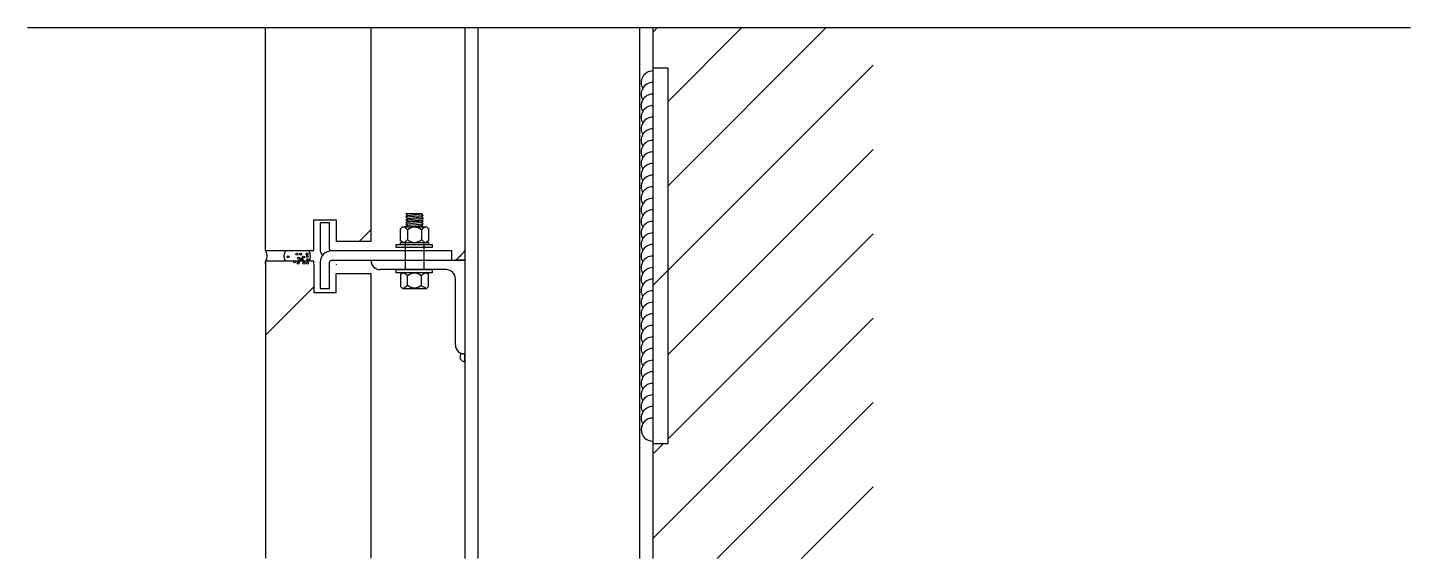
# Model space of a CAD drawing. Header units: metres. Extents: x -208167 to 103314, y -235023 to -104369.
# Drawn here: x 97641 to 98377, y -106652 to -106370 of the extents above; entities that cross this region are included whole.
import ezdxf

# ---------------------------------------------------------------- set-up
doc = ezdxf.new("R2010")
doc.units = ezdxf.units.M
for name, color, linetype in [('4', 4, 'Continuous'), ('8', 8, 'Continuous'), ('PUB_DIM', 3, 'Continuous'), ('图层8', 8, 'Continuous'), ('角钢', 4, 'Continuous'), ('钢管', 6, 'Continuous')]:
    doc.layers.add(name, color=color, linetype=linetype)

# ---------------------------------------------------------------- blocks, each defined once
blk = doc.blocks.new('hf')
at = {"layer": '8'}
for centre, end in [((97973.63, -106109.84), 210), ((97973.63, -106115.99), 210), ((97973.63, -106122.15), 210), ((97973.63, -106128.3), 210), ((97973.63, -106134.45), 210), ((97973.63, -106140.61), 210), ((97973.63, -106146.76), 210), ((97973.63, -106152.92), 210), ((97973.63, -106159.07), 210.44), ((97973.63, -106165.3), 210), ((97973.63, -106171.46), 210), ((97973.63, -106177.61), 210), ((97973.63, -106183.77), 210), ((97973.63, -106189.92), 210), ((97973.63, -106196.07), 210), ((97973.63, -106202.23), 210), ((97973.63, -106208.38), 210), ((97973.63, -106214.54), 210), ((97973.63, -106220.69), 210), ((97973.63, -106226.84), 210), ((97973.63, -106233), 210), ((97973.63, -106239.15), 210), ((97973.63, -106245.3), 210), ((97973.63, -106251.46), 210), ((97973.63, -106257.61), 210.44), ((97973.63, -106263.85), 210), ((97973.63, -106270), 210), ((97973.63, -106276.15), 210), ((97973.63, -106282.31), 210), ((97973.63, -106288.46), 210), ((97973.63, -106294.62), 270)]:
    blk.add_arc(centre, 6.15, 90, end, dxfattribs=at)

msp = doc.modelspace()

# ---------------------------------------------------------------- hatches: boundary and pattern name
at = {"layer": '8'}
h = msp.add_hatch(dxfattribs=at)
h.set_pattern_fill('钢筋混凝土', scale=10)
h.set_pattern_definition([(45, (0, 0), (-22.45064, 22.45064), [])])
h.paths.add_polyline_path([(97981.63, -106551.56), (97981.63, -106590.89), (97973.63, -106590.89), (97973.63, -106652.1), (98090.9, -106652.1), (98090.9, -106494.58)])
h.paths.add_polyline_path([(98090.9, -106494.58), (98090.9, -106412.55), (98029.84, -106444.38, -1), (98028.07, -106445.31, -1), (98029.84, -106444.38), (98090.9, -106412.55), (98090.9, -106372.59), (98082.33, -106369.55), (97973.63, -106369.55), (97973.63, -106390.89), (97981.63, -106390.89), (97981.63, -106551.56)])
h = msp.add_hatch(dxfattribs=at)
h.set_pattern_fill('ANSI32', scale=30)
h.paths.add_polyline_path([(97973.63, -106511.84), (97981.63, -106508.01), (97981.63, -106390.89), (97973.63, -106390.89)])
h.paths.add_polyline_path([(97973.63, -106590.89), (97981.63, -106590.89), (97981.63, -106508.01), (97973.63, -106511.84)])
at = {"layer": '图层8'}
h = msp.add_hatch(dxfattribs=at)
h.set_pattern_fill('ANSI33', scale=130)
h.paths.add_polyline_path([(97823.63, -106369.55), (97767.63, -106369.55), (97767.63, -106488.39), (97793.2, -106488.39), (97793.2, -106471.82), (97805.13, -106471.82), (97805.13, -106483.39), (97823.63, -106483.39)])
h = msp.add_hatch(dxfattribs=at)
h.set_pattern_fill('ANSI33', scale=130)
h.paths.add_polyline_path([(97823.63, -106495.39), (97805.13, -106495.39), (97805.13, -106533.59), (97793.2, -106533.59), (97793.2, -106495.39), (97793.2, -106493.9), (97786.21, -106493.9, -0.69), (97785.19, -106493.9), (97783.4, -106493.9, -0.18), (97783.52, -106494.25, -1), (97782.43, -106494.25, -0.18), (97782.56, -106493.9), (97767.63, -106493.9), (97767.63, -106495.39), (97767.63, -106652.1), (97823.63, -106652.1)])
h.paths.add_polyline_path([(97789.36, -106494.95, -1), (97790.45, -106494.95, -1)])
h.paths.add_polyline_path([(97787.49, -106494.88, -1), (97788.58, -106494.88, -1)])
h.paths.add_polyline_path([(97784.38, -106494.88, -1), (97785.47, -106494.88, -1)])

# ---------------------------------------------------------------- linework, layer by layer
for p, q in [((97841.94, -106484.17), (97841.94, -106498.39)), ((97851.78, -106484.17), (97851.78, -106498.39)), ((97823.63, -106531.83), (97823.63, -106555.69))]:
    msp.add_line(p, q)
for points in [[(97840.74, -106483.94), (97839.39, -106482.98), (97839.39, -106476.64), (97840.5, -106475.63), (97853.22, -106475.63), (97854.33, -106476.64), (97854.33, -106482.98)], [(97843.21, -106477.19), (97843.21, -106482.43)], [(97850.51, -106477.19), (97850.51, -106482.43)], [(97854.33, -106482.98), (97853, -106483.94)], [(97839.39, -106484.98), (97839.39, -106483.94), (97854.33, -106483.94), (97854.33, -106484.94)], [(97767.63, -106495.39), (97767.63, -106493.9)], [(97793.2, -106495.14), (97793.2, -106493.9)], [(97840.74, -106500.04), (97839.39, -106501), (97839.39, -106507.33), (97840.5, -106508.35), (97853.22, -106508.35), (97854.33, -106507.33), (97854.33, -106501)], [(97843.21, -106506.79), (97843.21, -106501.54)], [(97850.51, -106506.79), (97850.51, -106501.54)], [(97854.33, -106501), (97853, -106500.04)]]:
    msp.add_lwpolyline(points)
for points in [[(97843.21, -106477.19, 0.16), (97840.5, -106475.63, 0.16)], [(97846.84, -106475.73, 0.16), (97843.21, -106477.19, 0.16)], [(97850.51, -106477.19, 0.16), (97846.84, -106475.73, 0.16)], [(97853.24, -106475.63, 0.16), (97850.53, -106477.19, 0.16)], [(97840.74, -106483.94, 0.15), (97843.21, -106482.43, 0.15)], [(97843.21, -106482.43, 0.16), (97846.84, -106483.9, 0.16)], [(97846.84, -106483.9, 0.16), (97850.51, -106482.43, 0.16)], [(97850.53, -106482.43, 0.15), (97853, -106483.94, 0.15)], [(97767.63, -106493.9, 0.31), (97767.63, -106488.39, 0.2)], [(97778.38, -106493.9, -0.31), (97778.38, -106488.39, -0.2)], [(97790.73, -106493.9, 0.31), (97790.73, -106488.39, 0.2)], [(97840.74, -106500.04, -0.15), (97843.21, -106501.54, -0.15)], [(97843.21, -106501.54, -0.16), (97846.84, -106500.08, -0.16)], [(97846.84, -106500.08, -0.16), (97850.51, -106501.54, -0.16)], [(97850.53, -106501.54, -0.15), (97853, -106500.04, -0.15)], [(97843.21, -106506.79, -0.16), (97840.5, -106508.35, -0.16)], [(97846.84, -106508.25, -0.16), (97843.21, -106506.79, -0.16)], [(97850.51, -106506.79, -0.16), (97846.84, -106508.25, -0.16)], [(97853.24, -106508.35, -0.16), (97850.53, -106506.79, -0.16)]]:
    msp.add_lwpolyline(points, format="xyb")
for points in [[(97856.32, -106484.97), (97856.32, -106486.58), (97837.09, -106486.58), (97837.09, -106484.97)], [(97856.32, -106498.39), (97856.32, -106500), (97837.09, -106500), (97837.09, -106498.39)]]:
    msp.add_lwpolyline(points, close=True)
msp.add_circle((97790.06, -106493.09), 0.54)
at = {"layer": '4'}
for points in [[(97767.63, -106488.39), (97767.63, -106369.55)], [(97823.63, -106369.55), (97823.63, -106483.39), (97805.13, -106483.39)], [(97793.2, -106488.39), (97793.2, -106471.82), (97805.13, -106471.82), (97805.13, -106483.39)], [(97793.2, -106488.39), (97767.63, -106488.39)], [(97767.63, -106493.9), (97767.63, -106652.08)], [(97793.2, -106493.9), (97767.63, -106493.9)], [(97793.2, -106495.39), (97793.2, -106510.59), (97805.13, -106510.59), (97805.13, -106500.39), (97823.63, -106500.39), (97823.63, -106652.08)]]:
    msp.add_lwpolyline(points, dxfattribs=at)
msp.add_lwpolyline([(97802.66, -106488.39, 0.41), (97796.66, -106494.39), (97796.66, -106508.39), (97801.66, -106508.39), (97801.66, -106494.39, -0.41), (97802.66, -106493.39), (97866.66, -106493.39), (97866.66, -106488.39), (97802.66, -106488.39, -0.41), (97801.66, -106487.39), (97801.66, -106473.39), (97796.66, -106473.39), (97796.66, -106487.39, 0.16), (97797.79, -106490.89, 1.04)], format="xyb", dxfattribs=at)
at = {"layer": '8'}
for p, q in [((97973.63, -106369.55), (97973.63, -106652.1)), ((97973.63, -106390.89), (97973.63, -106590.89)), ((97823.63, -106499.58), (97823.63, -106499.58)), ((97873.63, -106543.39), (97873.63, -106543.39))]:
    msp.add_line(p, q, dxfattribs=at)
msp.add_lwpolyline([(97842.27, -106468.76), (97843.06, -106469.56), (97850.68, -106468.76)], close=True, dxfattribs=at)
for points in [[(97843.06, -106469.56), (97842.3, -106470.32), (97851.44, -106469.52), (97850.68, -106468.76)], [(97842.3, -106471.84), (97851.44, -106471.04), (97850.68, -106471.8), (97851.44, -106472.56), (97842.3, -106473.36), (97843.06, -106472.6), (97842.3, -106471.84), (97843.06, -106471.08), (97850.68, -106470.28), (97851.44, -106469.52)], [(97843.06, -106471.08), (97842.3, -106470.32)], [(97842.3, -106474.88), (97851.44, -106474.08), (97850.68, -106473.32), (97843.06, -106474.12), (97842.3, -106474.88), (97843.06, -106475.64)], [(97843.06, -106474.12), (97842.3, -106473.36)], [(97843.06, -106472.6), (97850.68, -106471.8)], [(97843.06, -106475.64), (97850.68, -106474.84)], [(97850.68, -106470.28), (97851.44, -106471.04)], [(97850.68, -106473.32), (97851.44, -106472.56)], [(97850.68, -106474.84), (97851.44, -106474.08)], [(97850.68, -106474.84), (97851.44, -106475.6)]]:
    msp.add_lwpolyline(points, dxfattribs=at)
for points in [[(97873.63, -106493.39), (97868.63, -106493.39, 0.05), (97873.63, -106488.39)], [(97873.63, -106543.39), (97871.88, -106543.08, 0.74), (97873.63, -106547.28)]]:
    msp.add_lwpolyline(points, format="xyb", close=True, dxfattribs=at)
at = {"layer": 'PUB_DIM'}
msp.add_line((97640.98, -106369.55), (98376.82, -106369.55), dxfattribs=at)
at = {"layer": '图层8'}
for centre in [(97784.22, -106490.14), (97786.25, -106490.21), (97789.67, -106490.06), (97779.6, -106491.53), (97782.98, -106494.25), (97784.92, -106494.88), (97785.16, -106492.31), (97785.7, -106493.71), (97786.71, -106492.73), (97787.1, -106492.93), (97787.72, -106491.77), (97788.04, -106494.88), (97789.75, -106491.38), (97789.9, -106494.95)]:
    msp.add_circle(centre, 0.54, dxfattribs=at)
at = {"layer": '角钢'}
for p, q in [((97823.63, -106493.39), (97873.63, -106493.39)), ((97863.63, -106498.39), (97828.63, -106498.39)), ((97868.63, -106538.39), (97868.63, -106503.39))]:
    msp.add_line(p, q, dxfattribs=at)
for centre, start, end in [((97828.63, -106493.39), 180, 270), ((97863.63, -106503.39), 0, 90), ((97873.63, -106538.39), 180, 270)]:
    msp.add_arc(centre, 5, start, end, dxfattribs=at)
at = {"layer": '钢管'}
for p, q in [((97873.63, -106369.55), (97873.63, -106652.1)), ((97880.63, -106369.55), (97880.63, -106652.1)), ((97966.63, -106369.55), (97966.63, -106652.1)), ((97973.63, -106390.89), (97981.63, -106390.89)), ((97981.63, -106390.89), (97981.63, -106590.89)), ((97823.63, -106493.39), (97873.63, -106493.39)), ((97973.63, -106590.89), (97981.63, -106590.89))]:
    msp.add_line(p, q, dxfattribs=at)

# ---------------------------------------------------------------- block references
at = {"layer": '8'}
msp.add_blockref('hf', (0, -288.94), dxfattribs=at)

doc.saveas('drawing.dxf')
